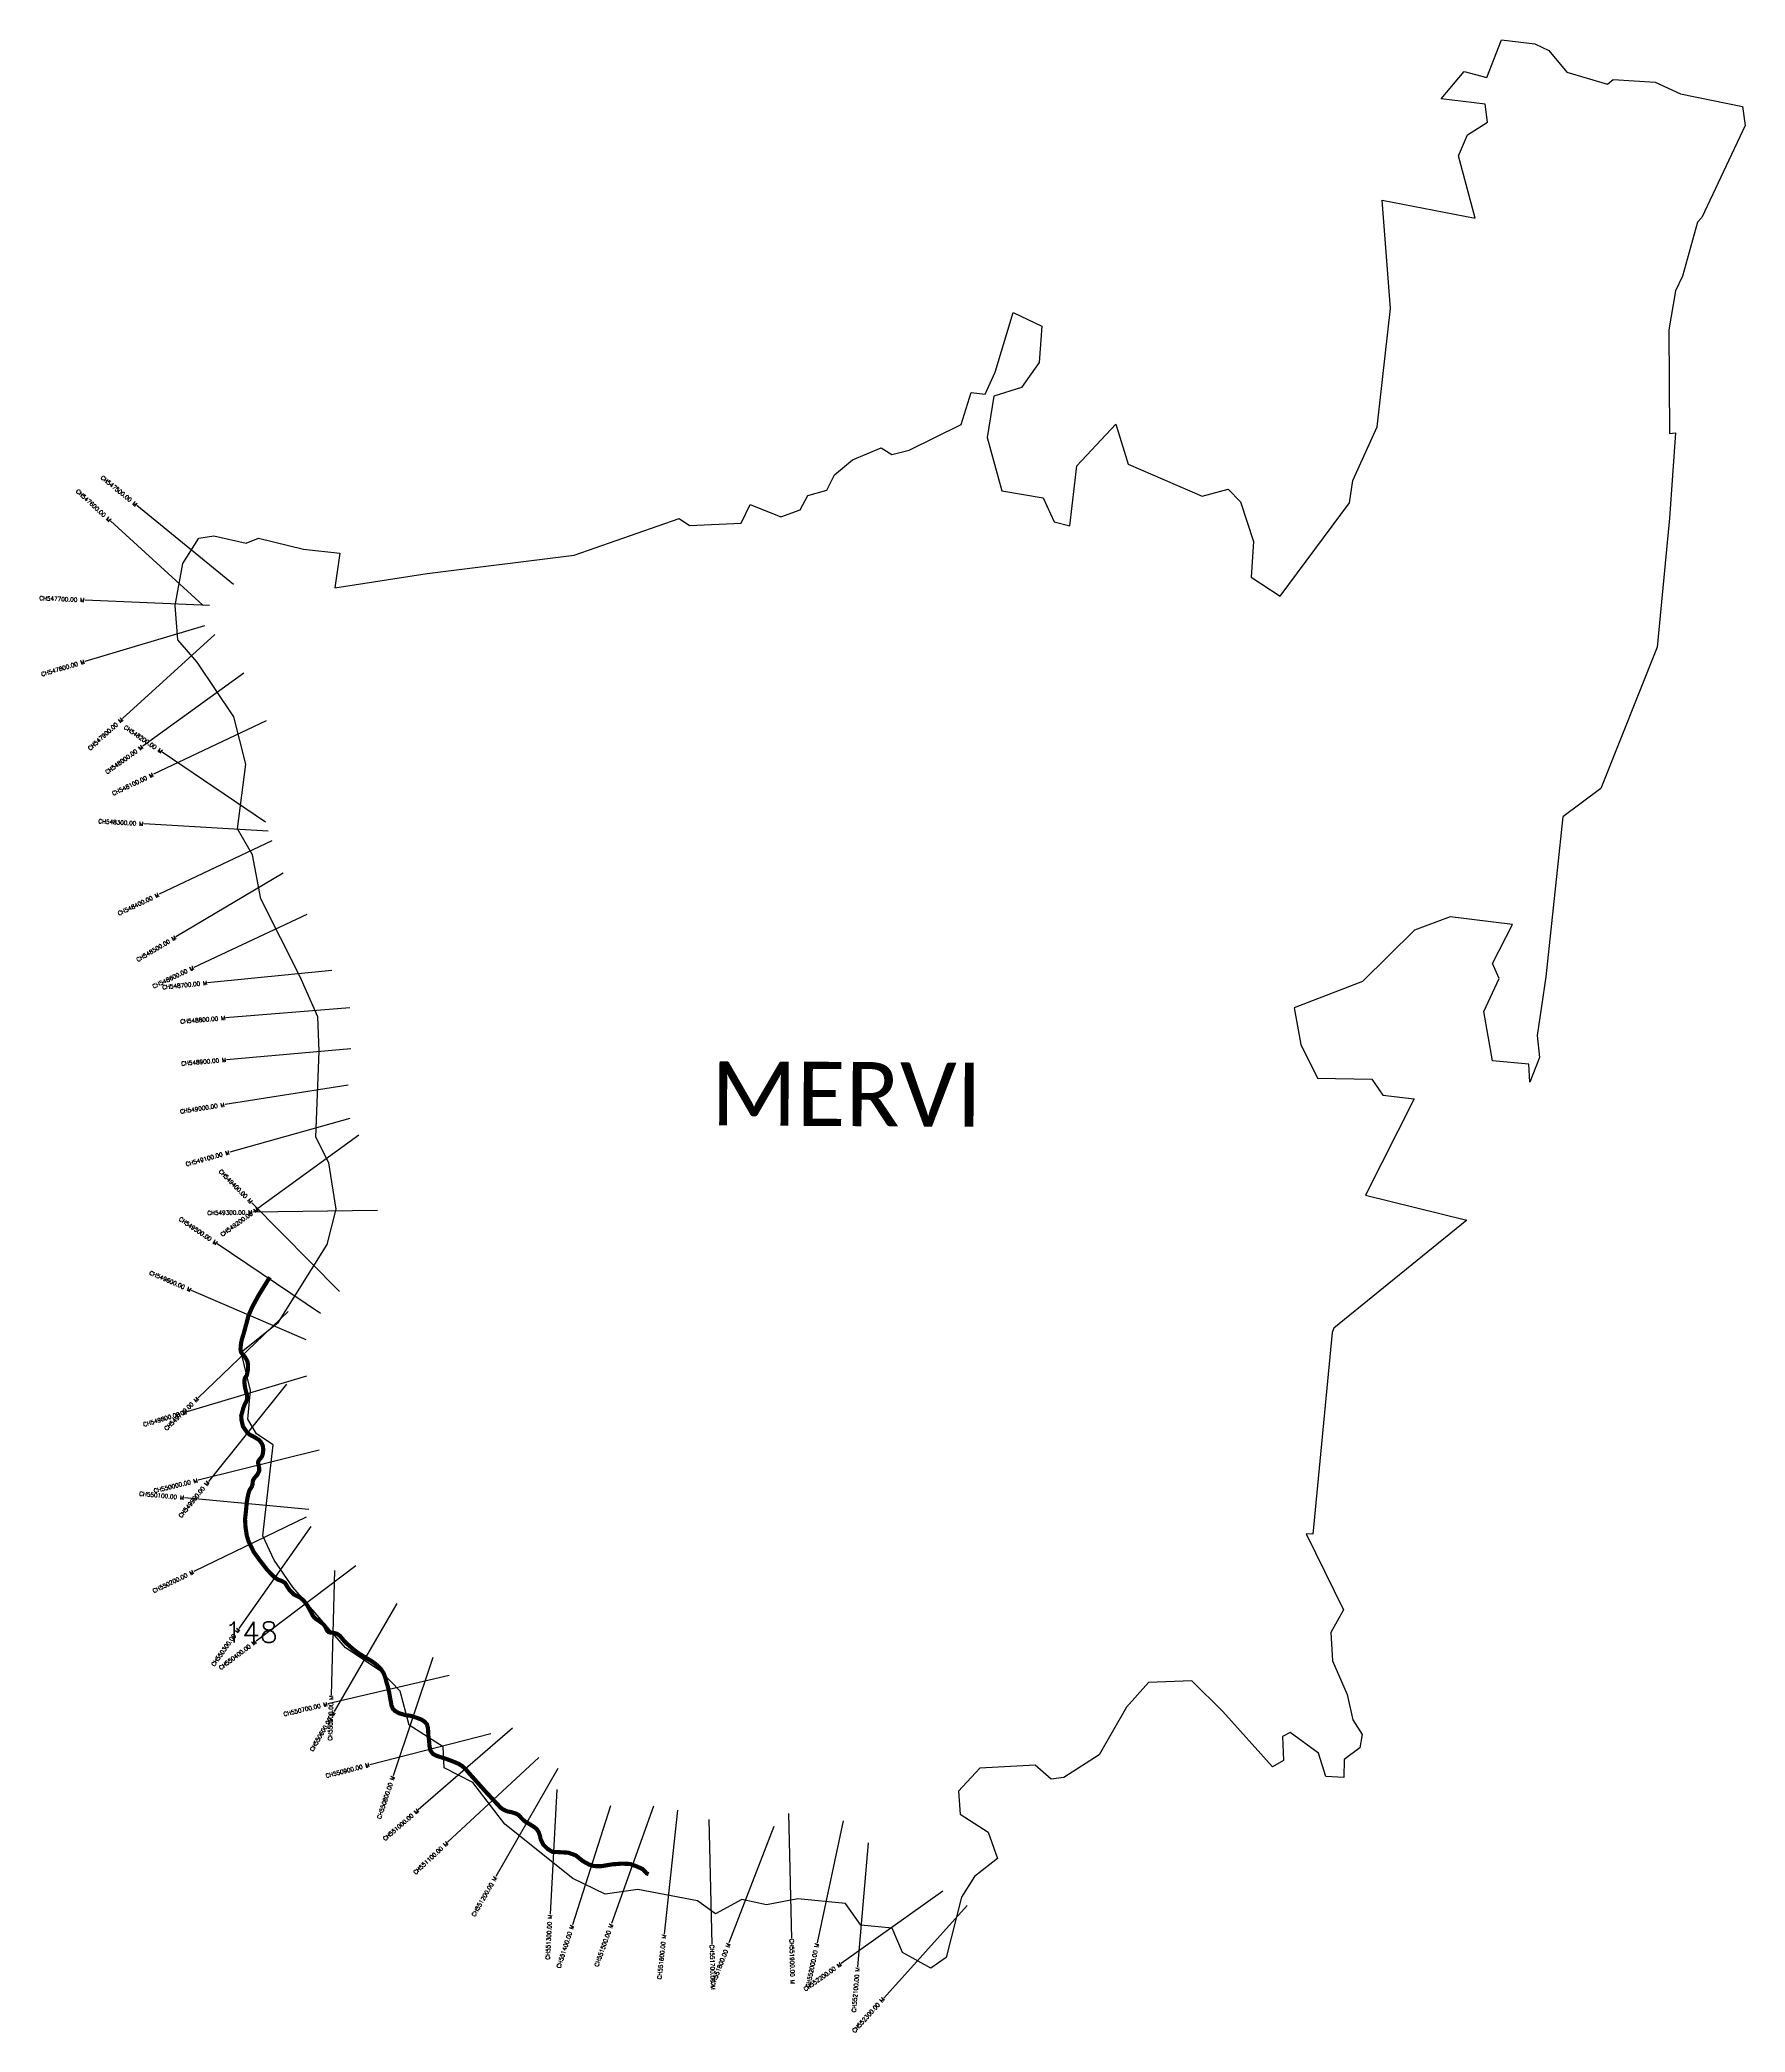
# Model space of a CAD drawing. Header units: metres. Extents: x 317902 to 322004, y 1858847 to 1863637.
import ezdxf
from ezdxf.enums import TextEntityAlignment as Align

# ---------------------------------------------------------------- set-up
doc = ezdxf.new("R2010")
doc.units = ezdxf.units.M
for name, color, linetype in [('CS', 134, 'Continuous'), ('CSMark', 6, 'Continuous'), ('UNPROTECTED', 10, 'Continuous'), ('village', 3, 'Continuous'), ('VILLAGE NAME', 250, 'Continuous')]:
    doc.layers.add(name, color=color, linetype=linetype)
doc.styles.get("Standard").update_dxf_attribs({"font": 'simplex.shx'})

msp = doc.modelspace()

# ---------------------------------------------------------------- linework, layer by layer
at = {"color": 6, "flags": 128}
msp.add_lwpolyline([(320243.2, 1862981.9), (320312.2, 1862948.9)], dxfattribs=at)
at = {"layer": 'CS'}
for p, q in [((318367.9, 1862328), (318135.6, 1862517.8)), ((318294, 1862278.3), (318072.4, 1862480.5)), ((318310.2, 1862277.4), (318010.5, 1862290.3)), ((318298.4, 1862228.1), (318010.9, 1862142.5)), ((318322.9, 1862207.6), (318101.3, 1862005.4)), ((318393.1, 1862114.8), (318149.9, 1861939.1)), ((318446.9, 1862000.1), (318175.9, 1861871.4)), ((318444.8, 1861755.9), (318196.7, 1861924.5)), ((318451.9, 1861734.5), (318152.4, 1861752.1)), ((318460.5, 1861711.2), (318189.4, 1861582.7)), ((318487.5, 1861633.8), (318229.8, 1861480.2)), ((318544.6, 1861534.5), (318273.1, 1861407)), ((318604.4, 1861399.8), (318305.9, 1861370)), ((318648.3, 1861309.9), (318349.3, 1861285.6)), ((318650.4, 1861210.9), (318351.5, 1861185)), ((318644.2, 1861123.9), (318347.8, 1861077.2)), ((318648, 1861043.5), (318359.1, 1860962.8)), ((318669.6, 1861003.7), (318426.9, 1860827.3)), ((318623.1, 1860627.8), (318412.2, 1860841.2)), ((318714.6, 1860822.4), (318414.6, 1860818.1)), ((318577.6, 1860574.4), (318329, 1860742.2)), ((318542.7, 1860511.7), (318267.1, 1860630.3)), ((318499.4, 1860579.3), (318282.9, 1860371.6)), ((318543.6, 1860424.1), (318256.1, 1860338.4)), ((318495.8, 1860404.7), (318307.7, 1860171)), ((318574.1, 1860246), (318282.8, 1860174)), ((318549.1, 1860103.7), (318250.4, 1860131.5)), ((318543, 1860084.8), (318272.9, 1859954.3)), ((318553.8, 1860062.7), (318381.1, 1859817.4)), ((318662, 1859967.6), (318422.4, 1859787)), ((318611.2, 1859957), (318603.2, 1859657.1)), ((318761, 1859877.1), (318610.3, 1859617.6)), ((318847.2, 1859747.9), (318752.2, 1859463.3)), ((318887.2, 1859704), (318595.1, 1859635.9)), ((319039.3, 1859577.8), (318812.5, 1859381.4)), ((318986.7, 1859563.9), (318696, 1859489.8)), ((319102.7, 1859507.4), (318883, 1859303.1)), ((319148.3, 1859480.8), (318998.9, 1859220.7)), ((319145.4, 1859429.9), (319129.4, 1859130.3)), ((319274.9, 1859390.6), (319183.1, 1859105)), ((319378.3, 1859390.2), (319277.5, 1859107.6)), ((319436.2, 1859380.7), (319403.9, 1859082.4)), ((319511.4, 1859357.9), (319518.9, 1859058)), ((319667.8, 1859341), (319559.6, 1859061.2)), ((319703.2, 1859372), (319710.5, 1859072.1)), ((319834.3, 1859354.6), (319771.9, 1859061.2)), ((319894.2, 1859302.2), (319869.1, 1859003.3)), ((320074.1, 1859186), (319829.8, 1859011.9)), ((320132.8, 1859151.5), (319931.9, 1858928.7))]:
    msp.add_line(p, q, dxfattribs=at)
at = {"layer": 'UNPROTECTED', "const_width": 10, "flags": 128}
msp.add_lwpolyline([(318455.7, 1860661.8), (318451, 1860654.9), (318429.1, 1860619.4), (318413.1, 1860590.1), (318403.6, 1860568.1), (318400.9, 1860556.9), (318393, 1860527.6), (318388.2, 1860512.2), (318386.4, 1860503.7), (318385.7, 1860498.4), (318385, 1860488), (318386.2, 1860482.1), (318388.4, 1860478.4), (318392.7, 1860473.9), (318395.6, 1860470.1), (318399.5, 1860464), (318401.9, 1860458.7), (318403.1, 1860450.3), (318403.1, 1860440.9), (318400.1, 1860426), (318396.2, 1860420.3), (318394.9, 1860417.7), (318394.2, 1860409.4), (318395.6, 1860398.2), (318398.5, 1860385.8), (318400.6, 1860378.8), (318401.1, 1860371.4), (318400, 1860365.6), (318395.4, 1860356.8), (318392.1, 1860348.3), (318386.7, 1860328.9), (318387.4, 1860318.2), (318390.9, 1860303.3), (318401, 1860288.5), (318408, 1860282.8), (318414.5, 1860279.8), (318422.6, 1860275), (318429.6, 1860270.6), (318434.2, 1860265.3), (318438.5, 1860257.3), (318439.8, 1860247.2), (318438.5, 1860236.3), (318435.7, 1860229.5), (318431.2, 1860224.2), (318427.7, 1860219.3), (318427.1, 1860215.3), (318429, 1860207.5), (318430, 1860202.5), (318429.9, 1860196.2), (318425.3, 1860186.9), (318418.6, 1860179.2), (318415.3, 1860174.3), (318414.2, 1860169.1), (318413.9, 1860164), (318412.2, 1860158.3), (318408, 1860152.1), (318406.3, 1860149.1), (318404.6, 1860143.8), (318402, 1860132.2), (318399.9, 1860119.3), (318397.9, 1860097.4), (318395.9, 1860079.9), (318397, 1860061.1), (318400.2, 1860040.1), (318403.9, 1860028), (318416.4, 1860002), (318429.7, 1859983.5), (318449.2, 1859958.3), (318465, 1859941.8), (318474.8, 1859934.9), (318484.7, 1859931.3), (318492, 1859926.9), (318496.6, 1859919.2), (318502.7, 1859910.1), (318513.2, 1859899.4), (318528, 1859891.9), (318536.7, 1859884.6), (318546.1, 1859872.2), (318552.5, 1859860.4), (318559, 1859848.2), (318561.9, 1859844.2), (318565.7, 1859840.5), (318571.8, 1859836.8), (318582.3, 1859829.1), (318586.3, 1859825.2), (318589.2, 1859820.7), (318593.1, 1859812.4), (318596.9, 1859808.7), (318601.5, 1859807.2), (318608, 1859807), (318617.3, 1859804.4), (318624.8, 1859798.9), (318635.1, 1859786.2), (318641.8, 1859779.8), (318654.6, 1859768.6), (318667.5, 1859758.7), (318681.4, 1859749.8), (318700.5, 1859738.7), (318708.4, 1859732.9), (318717.1, 1859725.6), (318721.6, 1859721.1), (318729, 1859710.2), (318733.2, 1859699.1), (318735.8, 1859689.3), (318739.5, 1859676.8), (318742.4, 1859664.5), (318744.5, 1859651.9), (318746.3, 1859642.4), (318748, 1859632.5), (318751.8, 1859623.5), (318757.7, 1859618.3), (318765.8, 1859613.7), (318781.7, 1859609), (318795.1, 1859607.1), (318809.2, 1859602.4), (318820.4, 1859598.1), (318827.1, 1859593.7), (318833.4, 1859586.6), (318835.4, 1859579.8), (318836.1, 1859573.4), (318837, 1859557.7), (318838.4, 1859548), (318839.6, 1859533.5), (318842.3, 1859522.9), (318848.2, 1859515.2), (318857.8, 1859510.7), (318874.8, 1859505.3), (318892.9, 1859498.8), (318909.6, 1859491.8), (318918.6, 1859486.1), (318925.8, 1859479.7), (318936.1, 1859467.8), (318974.9, 1859424.5), (319000.2, 1859397.4), (319010.2, 1859386.7), (319015.8, 1859382.6), (319023.7, 1859378.6), (319028.2, 1859377.1), (319033.4, 1859376.2), (319037.1, 1859375.4), (319048.5, 1859371.8), (319054.4, 1859368.1), (319063.2, 1859358.6), (319069.5, 1859353.1), (319076.4, 1859349.1), (319092, 1859339.4), (319097.4, 1859334.6), (319102.2, 1859327.7), (319105.3, 1859317.9), (319107.1, 1859309.6), (319113.6, 1859297), (319123.3, 1859287.5), (319134.7, 1859280.3), (319149.2, 1859279.5), (319173.2, 1859278.2), (319191.1, 1859271.8), (319208.4, 1859257.9), (319223.8, 1859249.5), (319234.6, 1859246), (319251.5, 1859245.6), (319280, 1859250.2), (319302.3, 1859251.8), (319322, 1859251), (319338.1, 1859245.2), (319352.8, 1859238.3), (319362, 1859228.3), (319366.5, 1859226.6)], dxfattribs=at)
at = {"layer": 'village', "color": 6}
for points in [[(320312.2, 1862948.9, 0), (320306.1, 1862861.4, 0), (320263.1, 1862801.1, 0), (320196.5, 1862780.9, 0), (320180.7, 1862681.1, 0), (320216.3, 1862552.8, 0), (320315.7, 1862536, 0), (320341.5, 1862478.3, 0), (320379.9, 1862469, 0), (320396.7, 1862613, 0), (320490, 1862713.5, 0), (320519.7, 1862616.8, 0), (320698, 1862539.8, 0), (320760.2, 1862557, 0), (320790.3, 1862526.8, 0), (320821, 1862431.1, 0), (320815.8, 1862345.5, 0), (320885.8, 1862299.5, 0), (321052, 1862524.1, 0), (321059.8, 1862577.6, 0), (321118.5, 1862706.9, 0), (321150.6, 1862991.4, 0), (321130.8, 1863252.1, 0), (321354.4, 1863209, 0), (321314.4, 1863358.3, 0), (321335.6, 1863408.7, 0), (321383.7, 1863439.5, 0), (321378.7, 1863483, 0), (321272.3, 1863495.8, 0), (321328, 1863561.4, 0), (321382.6, 1863547, 0), (321417.5, 1863637.5, 0), (321497.8, 1863627.8, 0), (321531.5, 1863612.1, 0), (321574.5, 1863559.9, 0), (321672.5, 1863530.8, 0), (321686.3, 1863541.9, 0), (321787, 1863535.3, 0), (321848.3, 1863507.9, 0), (321997, 1863477.5, 0), (322003.7, 1863431.5, 0)], [(322003.7, 1863431.5, 0), (321899.4, 1863210.1, 0), (321889, 1863198.8, 0), (321852.9, 1863069.4, 0), (321835.9, 1863034.2, 0), (321820.5, 1862940.2, 0), (321821.5, 1862691, 0), (321836.5, 1862692.1, 0), (321821.6, 1862487.5, 0), (321792.4, 1862177.4, 0), (321656.9, 1861836.9, 0), (321565.5, 1861769.4, 0), (321524.6, 1861384.5, 0), (321503.3, 1861243.4, 0), (321509.2, 1861190.4, 0), (321485.6, 1861130.7, 0), (321483.3, 1861173.9, 0), (321395.7, 1861182.3, 0), (321375.1, 1861301.2, 0), (321411.9, 1861380, 0), (321395.7, 1861416.2, 0), (321444, 1861510.2, 0), (321294.1, 1861528.2, 0), (321208.6, 1861496.9, 0), (321083.8, 1861373.4, 0), (320919.4, 1861310, 0), (320935.2, 1861221.9, 0), (320975.6, 1861140.5, 0), (321106.2, 1861138.2, 0), (321132, 1861099.5, 0), (321208, 1861091, 0), (321090.6, 1860859.2, 0), (321334.7, 1860799, 0), (321014.4, 1860539.3, 0), (321010.6, 1860529.3, 0), (320964.2, 1860044.2, 0), (320948.2, 1860045, 0), (321038.1, 1859862.4, 0), (321007.2, 1859807.5, 0), (321011.2, 1859739.2, 0), (321046.3, 1859658.4, 0), (321059.9, 1859598, 0), (321082.7, 1859562.1, 0), (321076.8, 1859530.2, 0), (321039.5, 1859502.4, 0), (321038.7, 1859458.9, 0), (320995.5, 1859461, 0), (320977.5, 1859517.2, 0), (320909.1, 1859567.3, 0), (320891.3, 1859557.4, 0), (320893.3, 1859499.5, 0), (320866.6, 1859484.5, 0), (320747.9, 1859617.3, 0), (320672.8, 1859691.6, 0), (320568.7, 1859687.2, 0), (320515.7, 1859627.7, 0), (320449.8, 1859513.1, 0), (320364.8, 1859459.2, 0), (320335, 1859455, 0), (320296.1, 1859488.4, 0), (320162.8, 1859481, 0), (320112, 1859425.7, 0), (320115.5, 1859371.1, 0), (320183.2, 1859327.5, 0), (320205.4, 1859264.5, 0), (320149.9, 1859220.5, 0), (320118.8, 1859171.4, 0), (320082.1, 1859026.1, 0), (320045.1, 1859000.5, 0), (319977.5, 1859038.4, 0), (319952.1, 1859096.3, 0), (319877.2, 1859104.2, 0), (319839.7, 1859156.2, 0), (319725.6, 1859167.2, 0), (319650.4, 1859152.7, 0), (319590.6, 1859165.9, 0), (319527.6, 1859130.9, 0), (319483.9, 1859162.1, 0), (319340.2, 1859189.7, 0), (319262.2, 1859178.7, 0), (319184.4, 1859215.9, 0), (319020.7, 1859347.1, 0), (318943.4, 1859447.1, 0), (318874.9, 1859482.6, 0), (318872.6, 1859532.4, 0), (318790.9, 1859584.4, 0), (318769.3, 1859666.4, 0), (318723.2, 1859714.2, 0), (318637.3, 1859770.8, 0), (318510.7, 1859917, 0), (318466.1, 1859981.3, 0), (318438.8, 1860039.7, 0), (318463.5, 1860258.7, 0), (318423.2, 1860285.2, 0), (318402.8, 1860320.6, 0), (318409, 1860389.7, 0), (318386.6, 1860481.9, 0), (318476.7, 1860553.8, 0), (318593.3, 1860740.4, 0), (318615.2, 1860825.8, 0), (318597.6, 1860937.1, 0), (318566.2, 1860998.8, 0), (318574.1, 1861205.4, 0), (318571.1, 1861288, 0), (318528.6, 1861384.7, 0), (318434.1, 1861571.5, 0), (318413.5, 1861677.6, 0), (318377.6, 1861739.8, 0), (318398.1, 1861895.8, 0), (318368.6, 1862009.9, 0), (318280.5, 1862141.1, 0), (318234.5, 1862194.7, 0), (318228, 1862276.9, 0), (318246, 1862378, 0), (318284.6, 1862439.2, 0), (318321.2, 1862444.9, 0), (318398.4, 1862426.8, 0), (318428.1, 1862439.4, 0), (318536.5, 1862412.7, 0), (318624, 1862402.9, 0), (318611.8, 1862319.8, 0), (318833.7, 1862353.9, 0), (319187.3, 1862398.3, 0), (319439.9, 1862486.8, 0), (319464.6, 1862470, 0), (319588.7, 1862474.9, 0), (319611.1, 1862519.8, 0), (319684.3, 1862490.5, 0), (319730.6, 1862507.3, 0), (319749.4, 1862541.4, 0), (319794.8, 1862554.2, 0), (319813.4, 1862591.6, 0), (319856.6, 1862627.7, 0), (319925.8, 1862656.6, 0), (319951.7, 1862640.2, 0), (319993.5, 1862650.6, 0), (320118.3, 1862712.6, 0), (320141.9, 1862789.7, 0), (320175.9, 1862785.7, 0), (320200, 1862838.6, 0), (320243.2, 1862981.9, 0)]]:
    msp.add_polyline3d(points, dxfattribs=at)

# ---------------------------------------------------------------- texts
at = {"insert": (318346, 1859833.6), "char_height": 50, "attachment_point": 1}
msp.add_mtext_dynamic_manual_height_columns('\\pxt1;148', width=70.183, gutter_width=1, heights=[0], dxfattribs=at)
at = {"layer": 'CSMark'}
for s, rotation, p in [('CH547600.00 M', 317.6288, (318071.6, 1862481.2)), ('CH547500.00 M', 320.7494, (318134.8, 1862518.4)), ('CH547700.00 M', 357.5342, (318009.5, 1862290.3)), ('CH547800.00 M', 16.5648, (318009.9, 1862142.3)), ('CH547900.00 M', 42.373, (318100.5, 1862004.8)), ('CH548200.00 M', 325.8016, (318195.9, 1861925.1)), ('CH548000.00 M', 35.8512, (318149.1, 1861938.5)), ('CH548100.00 M', 25.4167, (318175, 1861870.9)), ('CH548300.00 M', 356.6328, (318151.4, 1861752.2)), ('CH548400.00 M', 25.3557, (318188.5, 1861582.3)), ('CH548500.00 M', 30.7908, (318229, 1861479.7)), ('CH548600.00 M', 25.1469, (318272.2, 1861406.6)), ('CH548700.00 M', 5.7109, (318304.9, 1861369.9)), ('CH548800.00 M', 4.6563, (318348.3, 1861285.5)), ('CH548900.00 M', 4.9446, (318350.5, 1861184.9)), ('CH549000.00 M', 8.9707, (318346.8, 1861077)), ('CH549100.00 M', 15.61, (318358.1, 1860962.5)), ('CH549400.00 M', 314.6762, (318411.5, 1860841.9)), ('CH549300.00 M', 0.8095, (318413.6, 1860818.1)), ('CH549200.00 M', 36.0046, (318426.1, 1860826.8)), ('CH549500.00 M', 325.9712, (318328.2, 1860742.8)), ('CH549600.00 M', 336.7167, (318266.2, 1860630.7)), ('CH549700.00 M', 43.8145, (318282.2, 1860370.9)), ('CH549800.00 M', 16.5894, (318255.2, 1860338.1)), ('CH550000.00 M', 13.8824, (318281.8, 1860173.8)), ('CH549900.00 M', 51.1728, (318307.1, 1860170.2)), ('CH550100.00 M', 354.6731, (318249.4, 1860131.6)), ('CH550200.00 M', 25.776, (318272, 1859953.9)), ('CH550300.00 M', 54.8604, (318380.6, 1859816.6)), ('CH550400.00 M', 36.9901, (318421.6, 1859786.4)), ('CH550700.00 M', 13.1384, (318594.1, 1859635.6)), ('CH550500.00 M', 88.4801, (318603.2, 1859656.1)), ('CH550600.00 M', 59.8531, (318609.8, 1859616.8)), ('CH550900.00 M', 14.3021, (318695, 1859489.5)), ('CH550800.00 M', 71.5551, (318751.9, 1859462.3)), ('CH551000.00 M', 40.8869, (318811.8, 1859380.7)), ('CH551100.00 M', 42.9359, (318882.3, 1859302.4)), ('CH551200.00 M', 60.1147, (318998.4, 1859219.8)), ('CH551300.00 M', 86.9461, (319129.4, 1859129.3)), ('CH551400.00 M', 72.191, (319182.8, 1859104.1)), ('CH551500.00 M', 70.3568, (319277.1, 1859106.7)), ('CH551600.00 M', 83.8331, (319403.8, 1859081.4)), ('CH551800.00 M', 68.8476, (319559.2, 1859060.3)), ('CH552000.00 M', 77.9936, (319771.7, 1859060.2)), ('CH552200.00 M', 35.4876, (319829, 1859011.3)), ('CH552100.00 M', 85.202, (319869, 1859002.3)), ('CH552300.00 M', 47.9565, (319931.3, 1858927.9))]:
    msp.add_text(s, height=10, rotation=rotation, dxfattribs=at).set_placement(p, align=Align.MIDDLE_RIGHT)
for s, rotation, p in [('CH551700.00 M', 271.431, (319518.9, 1859057)), ('CH551900.00 M', 271.3961, (319710.5, 1859071.1))]:
    msp.add_text(s, height=10, rotation=rotation, dxfattribs=at).set_placement(p, align=Align.MIDDLE_LEFT)
at = {"layer": 'VILLAGE NAME', "insert": (319517.4, 1861181.5), "char_height": 154.336, "attachment_point": 1, "rotation": 359.6762}
msp.add_mtext_dynamic_manual_height_columns('{\\fCalibri|b0|i0|c0|p34;MERVI}', width=1012.468, gutter_width=771.7, heights=[0], dxfattribs=at)

doc.saveas('drawing.dxf')
